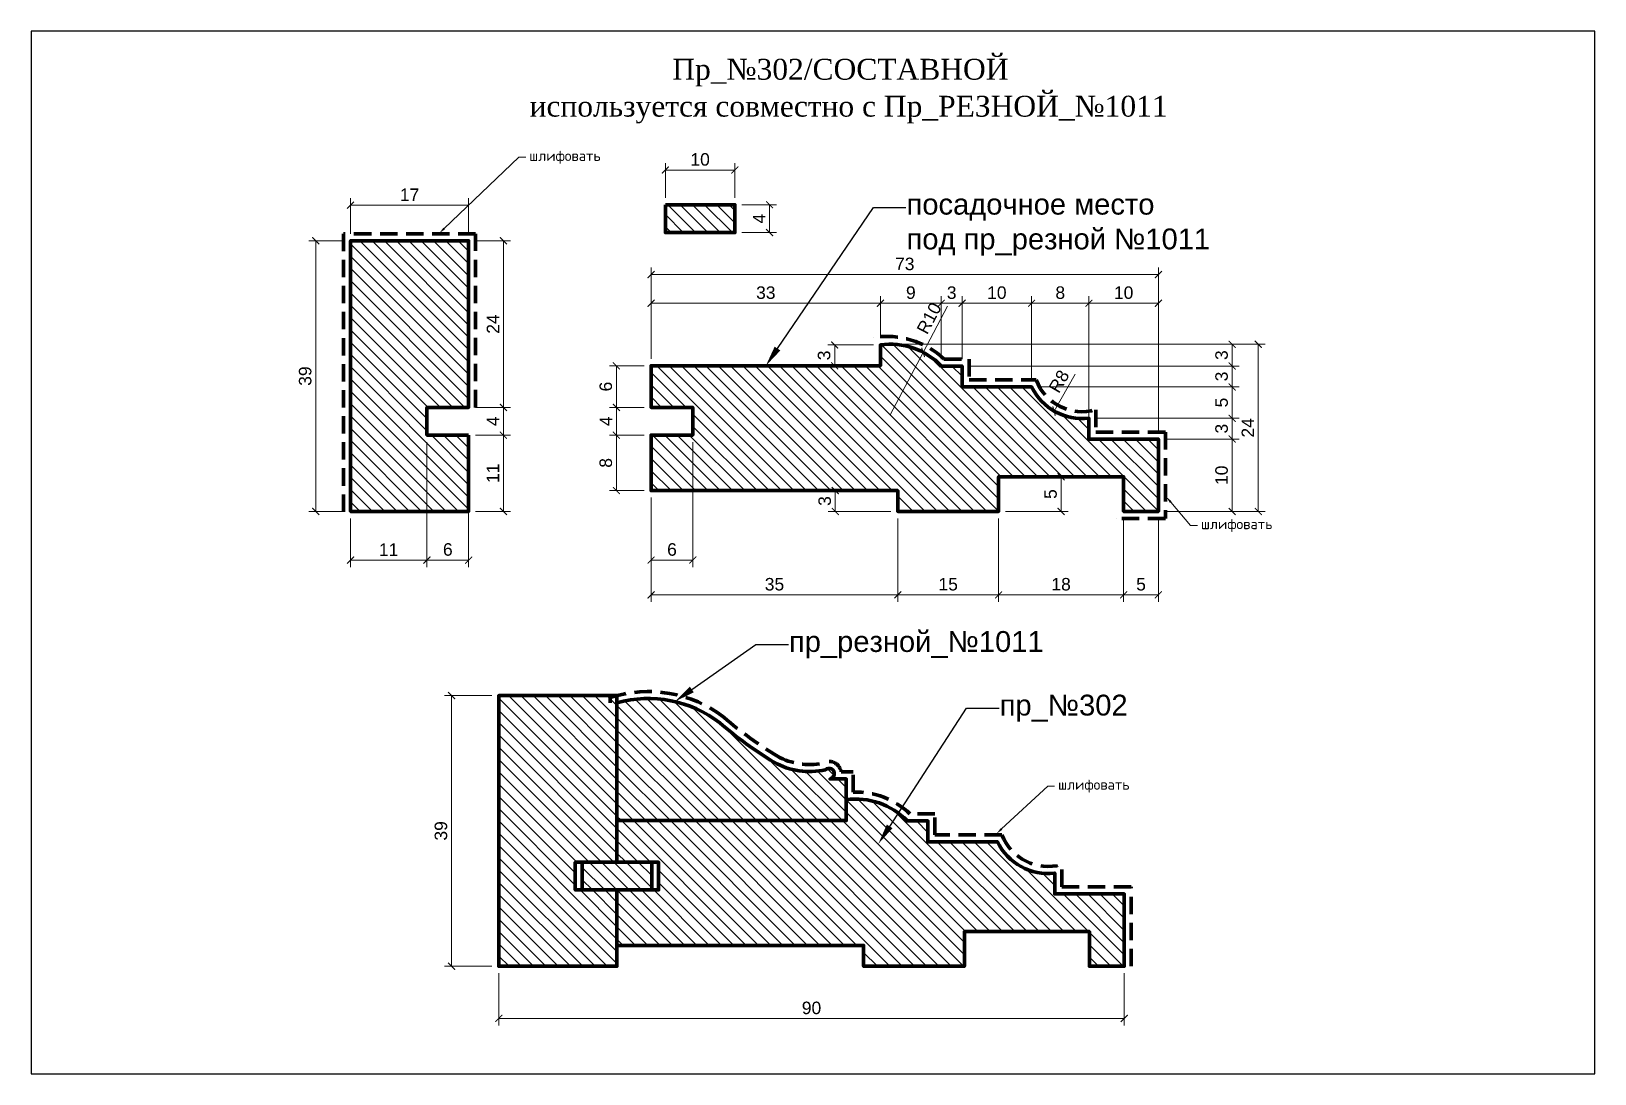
# Model space of a CAD drawing. Header units: millimetres. Extents: x 328 to 553, y -1911 to -1761.
import ezdxf
from ezdxf import colors
from ezdxf.entities.mleader import LeaderData, LeaderLine
from ezdxf.math import Vec2, Vec3

# ---------------------------------------------------------------- set-up
doc = ezdxf.new("R2010")
doc.units = ezdxf.units.MM
doc.linetypes.add('HIDDEN', pattern=[0.375, 0.25, -0.125])
doc.layers.add('Outside panel', color=7, linetype='Continuous', lineweight=18, true_color=0x7f5e57)
for name, color, linetype, lineweight in [('линия 15', 7, 'Continuous', 15), ('линия 50', 1, 'Continuous', 100), ('служебный слой РАЗМЕРЫ', 7, 'Continuous', 9)]:
    doc.layers.add(name, color=color, linetype=linetype, lineweight=lineweight)
doc.layers.add('размеры в модели', color=7, linetype='Continuous')
doc.styles.add('ELECT', font='times.ttf')
doc.styles.get("Standard").update_dxf_attribs({"font": 'arial.ttf'})
doc.styles.add('ЕСКД профили текст', font='isocpeur.ttf')
doc.dimstyles.new('M_1', dxfattribs={"dimtxt": 1.8, "dimasz": 1, "dimexe": 1, "dimexo": 1, "dimgap": 0.6, "dimtad": 1, "dimdec": 0, "dimdsep": 46, "dimtxsty": 'Standard', "dimblk": 'ARCHTICK', "dimcen": -5, "dimclrd": 7, "dimclre": 7, "dimclrt": 7, "dimadec": 0, "dimazin": 0, "dimtfac": 1, "dimtdec": 0, "dimtmove": 0, "dimatfit": 3, "dimfxl": 1, "dimtolj": 1, "dimtzin": 0, "dimlwd": 5, "dimlwe": 5, "dimarcsym": 0})
pattern_1 = [(135, (-310931.3890992785, 89374.59559356763), (-0.8838834764831844, -0.8838834764831844), [])]
pattern_2 = [(135, (-310931.1816020109, 89356.54793288336), (-0.8838834764831844, -0.8838834764831844), [])]

msp = doc.modelspace()

# ---------------------------------------------------------------- texts
at = {"color": 7, "ltscale": 1000, "style": 'ELECT'}
for s, p in [('Пр_№302/СОСТАВНОЙ', (420.6471962900396, -1767.666497833168)), ('используется совместно с Пр_РЕЗНОЙ_№1011 ', (400.1146928361995, -1772.983801387149))]:
    msp.add_text(s, height=3, dxfattribs=at).set_placement(p)

# ---------------------------------------------------------------- blocks, each defined once
blk = doc.blocks.new('_ArchTick')
at = {"color": 0, "linetype": 'ByBlock', "const_width": 0.15}
blk.add_lwpolyline([(-0.5, -0.5), (0.5, 0.5)], dxfattribs=at)
blk = doc.blocks.new('*D38')
at = {"layer": 'Defpoints', "color": 0, "ltscale": 1000, "transparency": 16777216}
for p in [(385.3377201519033, -1818.817208648165), (374.3377201520198, -1829.795369650587), (374.3377201520198, -1836.795370372653)]:
    blk.add_point(p, dxfattribs=at)
at = {"layer": 'линия 15', "color": 7, "lineweight": 5, "ltscale": 1000, "transparency": 16777216}
for p, q in [((385.3377201519033, -1819.817208648165), (385.3377201519033, -1837.795370372653)), ((374.3377201520198, -1830.795369650587), (374.3377201520198, -1837.795370372653)), ((385.3377201519033, -1836.795370372653), (374.3377201520198, -1836.795370372653))]:
    blk.add_line(p, q, dxfattribs=at)
at = {"layer": 'линия 15', "color": 7, "lineweight": 5, "ltscale": 1000, "transparency": 16777216, "rotation": 180}
blk.add_blockref('_ArchTick', (374.3377201520198, -1836.795370372653), dxfattribs=at)
at = {"layer": 'линия 15', "color": 7, "lineweight": 5, "ltscale": 1000, "transparency": 16777216}
blk.add_blockref('_ArchTick', (385.3377201519033, -1836.795370372653), dxfattribs=at)
at = {"layer": 'линия 15', "color": 7, "ltscale": 1000, "transparency": 16777216, "insert": (379.813480889221, -1835.291686880156), "char_height": 1.8, "attachment_point": 5}
blk.add_mtext('\\A1;11', dxfattribs=at)
blk = doc.blocks.new('*D37')
at = {"layer": 'Defpoints', "color": 0, "ltscale": 1000, "transparency": 16777216}
for p in [(456.7412079603238, -1806.905696478425), (452.0201225863713, -1815.874959480629)]:
    blk.add_point(p, dxfattribs=at)
at = {"layer": 'линия 15', "color": 7, "lineweight": 5, "ltscale": 1000, "transparency": 16777216}
for p in [(460.2321988007363, -1800.273404853559), (452.0201225863713, -1815.874959480629)]:
    blk.add_line(p, (456.7412079603238, -1806.905696478425), dxfattribs=at)
at = {"layer": 'линия 15', "color": 7, "lineweight": 5, "ltscale": 1000, "transparency": 16777216, "rotation": 242.2393552806886}
blk.add_blockref('_ArchTick', (456.7412079603238, -1806.905696478425), dxfattribs=at)
at = {"layer": 'линия 15', "color": 7, "ltscale": 1000, "transparency": 16777216, "insert": (457.6082897463087, -1801.99711673824), "char_height": 1.8, "attachment_point": 5, "rotation": 62.23935528068862}
blk.add_mtext('\\A1;R10', dxfattribs=at)
blk = doc.blocks.new('*D36')
at = {"layer": 'Defpoints', "color": 0, "ltscale": 1000, "transparency": 16777216}
for p in [(479.6481684811589, -1808.324735576694), (475.5855701364054, -1815.350002550302)]:
    blk.add_point(p, dxfattribs=at)
at = {"layer": 'линия 15', "color": 7, "lineweight": 5, "ltscale": 1000, "transparency": 16777216}
blk.add_line((478.6424083461052, -1810.063950940992), (475.5855701364054, -1815.350002550302), dxfattribs=at)
at = {"layer": 'линия 15', "color": 7, "lineweight": 5, "ltscale": 1000, "transparency": 16777216, "rotation": 239.9598990754333}
blk.add_blockref('_ArchTick', (475.5855701364054, -1815.350002550302), dxfattribs=at)
at = {"layer": 'линия 15', "color": 7, "ltscale": 1000, "transparency": 16777216, "insert": (476.2996073836007, -1811.080865274386), "char_height": 1.8, "attachment_point": 5, "rotation": 59.9598990754333}
blk.add_mtext('\\A1;R8', dxfattribs=at)
blk = doc.blocks.new('*D35')
at = {"layer": 'Defpoints', "color": 0, "ltscale": 1000, "transparency": 16777216}
for p in [(388.8767438608052, -1856.282283552952), (395.6815290862871, -1856.282283552952), (395.6815266590277, -1895.238609227207)]:
    blk.add_point(p, dxfattribs=at)
at = {"layer": 'размеры в модели', "color": 7, "lineweight": 5, "ltscale": 1000, "transparency": 16777216}
for p, q in [((394.6815290862871, -1856.282283552952), (387.8767438608052, -1856.282283552952)), ((388.8767438608052, -1895.238609227207), (388.8767438608052, -1856.282283552952)), ((394.6815266590277, -1895.238609227207), (387.8767438608052, -1895.238609227207))]:
    blk.add_line(p, q, dxfattribs=at)
for p, rotation in [((388.8767438608052, -1856.282283552952), 90), ((388.8767438608052, -1895.238609227207), 270)]:
    blk.add_blockref('_ArchTick', p, dxfattribs=dict(at, rotation=rotation))
at = {"layer": 'размеры в модели', "color": 7, "ltscale": 1000, "transparency": 16777216, "insert": (387.3570985674894, -1875.760446390079), "char_height": 1.8, "attachment_point": 5, "rotation": 90}
blk.add_mtext('\\A1;39', dxfattribs=at)
blk = doc.blocks.new('*D33')
at = {"layer": 'Defpoints', "color": 0, "ltscale": 1000, "transparency": 16777216}
for p in [(419.6490403726639, -1780.66697116186), (419.6490403726639, -1785.66697116186), (429.6490403726639, -1785.66697116186)]:
    blk.add_point(p, dxfattribs=at)
at = {"layer": 'размеры в модели', "color": 7, "lineweight": 5, "ltscale": 1000, "transparency": 16777216}
for p, q in [((419.6490403726639, -1784.66697116186), (419.6490403726639, -1779.66697116186)), ((429.6490403726639, -1784.66697116186), (429.6490403726639, -1779.66697116186)), ((429.6490403726639, -1780.66697116186), (419.6490403726639, -1780.66697116186))]:
    blk.add_line(p, q, dxfattribs=at)
at = {"layer": 'размеры в модели', "color": 7, "lineweight": 5, "ltscale": 1000, "transparency": 16777216, "rotation": 180}
blk.add_blockref('_ArchTick', (419.6490403726639, -1780.66697116186), dxfattribs=at)
at = {"layer": 'размеры в модели', "color": 7, "lineweight": 5, "ltscale": 1000, "transparency": 16777216}
blk.add_blockref('_ArchTick', (429.6490403726639, -1780.66697116186), dxfattribs=at)
at = {"layer": 'размеры в модели', "color": 7, "ltscale": 1000, "transparency": 16777216, "insert": (424.6490403726639, -1779.147939783961), "char_height": 1.8, "attachment_point": 5}
blk.add_mtext('\\A1;10', dxfattribs=at)
blk = doc.blocks.new('*D30')
at = {"layer": 'Defpoints', "color": 0, "ltscale": 1000, "transparency": 16777216}
for p in [(385.3377201519033, -1818.817208648165), (391.3377201518451, -1818.817208648252), (385.3377201519033, -1836.795370372653)]:
    blk.add_point(p, dxfattribs=at)
at = {"layer": 'размеры в модели', "color": 7, "lineweight": 5, "ltscale": 1000, "transparency": 16777216}
for p, q in [((385.3377201519033, -1819.817208648165), (385.3377201519033, -1837.795370372653)), ((391.3377201518451, -1819.817208648252), (391.3377201518451, -1837.795370372653)), ((391.3377201518451, -1836.795370372653), (385.3377201519033, -1836.795370372653))]:
    blk.add_line(p, q, dxfattribs=at)
at = {"layer": 'размеры в модели', "color": 7, "lineweight": 5, "ltscale": 1000, "transparency": 16777216, "rotation": 180}
blk.add_blockref('_ArchTick', (385.3377201519033, -1836.795370372653), dxfattribs=at)
at = {"layer": 'размеры в модели', "color": 7, "lineweight": 5, "ltscale": 1000, "transparency": 16777216}
blk.add_blockref('_ArchTick', (391.3377201518451, -1836.795370372653), dxfattribs=at)
at = {"layer": 'размеры в модели', "color": 7, "ltscale": 1000, "transparency": 16777216, "insert": (388.3377201518742, -1835.276338994754), "char_height": 1.8, "attachment_point": 5}
blk.add_mtext('\\A1;6', dxfattribs=at)
blk = doc.blocks.new('*D29')
at = {"layer": 'Defpoints', "color": 0, "ltscale": 1000, "transparency": 16777216}
for p in [(369.3377250074701, -1790.839044705704), (374.3377225793375, -1790.839044705704), (374.3377201520199, -1829.795369650587)]:
    blk.add_point(p, dxfattribs=at)
at = {"layer": 'размеры в модели', "color": 7, "lineweight": 5, "ltscale": 1000, "transparency": 16777216}
for p, q in [((373.3377225793375, -1790.839044705704), (368.3377250074701, -1790.839044705704)), ((369.3377250074701, -1829.795369650587), (369.3377250074701, -1790.839044705704)), ((373.3377201520199, -1829.795369650587), (368.3377250074701, -1829.795369650587))]:
    blk.add_line(p, q, dxfattribs=at)
for p, rotation in [((369.3377250074701, -1790.839044705704), 90), ((369.3377250074701, -1829.795369650587), 270)]:
    blk.add_blockref('_ArchTick', p, dxfattribs=dict(at, rotation=rotation))
at = {"layer": 'размеры в модели', "color": 7, "ltscale": 1000, "transparency": 16777216, "insert": (367.8180797141544, -1810.317207178145), "char_height": 1.8, "attachment_point": 5, "rotation": 90}
blk.add_mtext('\\A1;39', dxfattribs=at)
blk = doc.blocks.new('*D28')
at = {"layer": 'Defpoints', "color": 0, "ltscale": 1000, "transparency": 16777216}
for p in [(391.3377201521364, -1818.817208648253), (391.33772015202, -1829.795369650587), (396.3377201529513, -1829.795369650587)]:
    blk.add_point(p, dxfattribs=at)
at = {"layer": 'размеры в модели', "color": 7, "lineweight": 5, "ltscale": 1000, "transparency": 16777216}
for p, q in [((392.3377201521364, -1818.817208648253), (397.3377201529513, -1818.817208648253)), ((396.3377201529513, -1818.817208648253), (396.3377201529513, -1829.795369650587)), ((392.33772015202, -1829.795369650587), (397.3377201529513, -1829.795369650587))]:
    blk.add_line(p, q, dxfattribs=at)
for p, rotation in [((396.3377201529513, -1818.817208648253), 90), ((396.3377201529513, -1829.795369650587), 270)]:
    blk.add_blockref('_ArchTick', p, dxfattribs=dict(at, rotation=rotation))
at = {"layer": 'размеры в модели', "color": 7, "ltscale": 1000, "transparency": 16777216, "insert": (394.8340366604541, -1824.30628914942), "char_height": 1.8, "attachment_point": 5, "rotation": 90}
blk.add_mtext('\\A1;11', dxfattribs=at)
blk = doc.blocks.new('*D24')
at = {"layer": 'Defpoints', "color": 0, "ltscale": 1000, "transparency": 16777216}
for p in [(417.6000026822151, -1818.817207921326), (412.60000268303, -1826.795371136949), (417.6000026821569, -1826.795371136949)]:
    blk.add_point(p, dxfattribs=at)
at = {"layer": 'размеры в модели', "color": 7, "lineweight": 5, "ltscale": 1000, "transparency": 16777216}
for p, q in [((416.6000026822151, -1818.817207921326), (411.60000268303, -1818.817207921326)), ((412.60000268303, -1818.817207921326), (412.60000268303, -1826.795371136949)), ((416.6000026821569, -1826.795371136949), (411.60000268303, -1826.795371136949))]:
    blk.add_line(p, q, dxfattribs=at)
for p, rotation in [((412.60000268303, -1818.817207921326), 90), ((412.60000268303, -1826.795371136949), 270)]:
    blk.add_blockref('_ArchTick', p, dxfattribs=dict(at, rotation=rotation))
at = {"layer": 'размеры в модели', "color": 7, "ltscale": 1000, "transparency": 16777216, "insert": (411.0809713051303, -1822.806289529137), "char_height": 1.8, "attachment_point": 5, "rotation": 90}
blk.add_mtext('\\A1;8', dxfattribs=at)
blk = doc.blocks.new('*D22')
at = {"layer": 'Defpoints', "color": 0, "ltscale": 1000, "transparency": 16777216}
for p in [(412.6000026832046, -1808.839044705704), (417.6000026823897, -1808.839044705704), (417.6000026823315, -1814.817207921326)]:
    blk.add_point(p, dxfattribs=at)
at = {"layer": 'размеры в модели', "color": 7, "lineweight": 5, "ltscale": 1000, "transparency": 16777216}
for p, q in [((416.6000026823897, -1808.839044705704), (411.6000026832046, -1808.839044705704)), ((412.6000026832046, -1814.817207921326), (412.6000026832046, -1808.839044705704)), ((416.6000026823315, -1814.817207921326), (411.6000026832046, -1814.817207921326))]:
    blk.add_line(p, q, dxfattribs=at)
for p, rotation in [((412.6000026832046, -1808.839044705704), 90), ((412.6000026832046, -1814.817207921326), 270)]:
    blk.add_blockref('_ArchTick', p, dxfattribs=dict(at, rotation=rotation))
at = {"layer": 'размеры в модели', "color": 7, "ltscale": 1000, "transparency": 16777216, "insert": (411.0809713053049, -1811.828126313515), "char_height": 1.8, "attachment_point": 5, "rotation": 90}
blk.add_mtext('\\A1;6', dxfattribs=at)
blk = doc.blocks.new('*D21')
at = {"layer": 'Defpoints', "color": 0, "ltscale": 1000, "transparency": 16777216}
for p in [(453.1000027652192, -1826.795369652654), (444.1000012374427, -1829.795371138506), (453.100002681633, -1829.795371138506)]:
    blk.add_point(p, dxfattribs=at)
at = {"layer": 'размеры в модели', "color": 7, "lineweight": 5, "ltscale": 1000, "transparency": 16777216}
for p, q in [((452.1000027652192, -1826.795369652654), (443.1000012374427, -1826.795369652654)), ((444.1000012374427, -1826.795369652654), (444.1000012374427, -1829.795371138506)), ((452.100002681633, -1829.795371138506), (443.1000012374427, -1829.795371138506))]:
    blk.add_line(p, q, dxfattribs=at)
for p, rotation in [((444.1000012374427, -1826.795369652654), 90), ((444.1000012374427, -1829.795371138506), 270)]:
    blk.add_blockref('_ArchTick', p, dxfattribs=dict(at, rotation=rotation))
at = {"layer": 'размеры в модели', "color": 7, "ltscale": 1000, "transparency": 16777216, "insert": (442.5803559441269, -1828.29537039558), "char_height": 1.8, "attachment_point": 5, "rotation": 90}
blk.add_mtext('\\A1;3', dxfattribs=at)
blk = doc.blocks.new('*D20')
at = {"layer": 'Defpoints', "color": 0, "ltscale": 1000, "transparency": 16777216}
for p in [(423.6000026823895, -1818.817207921325), (417.6000026821566, -1826.795371136948), (423.6000026823895, -1836.795370372653)]:
    blk.add_point(p, dxfattribs=at)
at = {"layer": 'размеры в модели', "color": 7, "lineweight": 5, "ltscale": 1000, "transparency": 16777216}
for p, q in [((423.6000026823895, -1819.817207921325), (423.6000026823895, -1837.795370372653)), ((417.6000026821566, -1827.795371136948), (417.6000026821566, -1837.795370372653)), ((417.6000026821566, -1836.795370372653), (423.6000026823895, -1836.795370372653))]:
    blk.add_line(p, q, dxfattribs=at)
at = {"layer": 'размеры в модели', "color": 7, "lineweight": 5, "ltscale": 1000, "transparency": 16777216, "rotation": 180}
blk.add_blockref('_ArchTick', (417.6000026821566, -1836.795370372653), dxfattribs=at)
at = {"layer": 'размеры в модели', "color": 7, "lineweight": 5, "ltscale": 1000, "transparency": 16777216}
blk.add_blockref('_ArchTick', (423.6000026823895, -1836.795370372653), dxfattribs=at)
at = {"layer": 'размеры в модели', "color": 7, "ltscale": 1000, "transparency": 16777216, "insert": (420.600002682273, -1835.276338994754), "char_height": 1.8, "attachment_point": 5}
blk.add_mtext('\\A1;6', dxfattribs=at)
blk = doc.blocks.new('*D19')
at = {"layer": 'Defpoints', "color": 0, "ltscale": 1000, "transparency": 16777216}
for p in [(450.6000026823897, -1805.839044705704), (444.0172895298749, -1808.839044705704), (450.6000026823897, -1808.839044705704)]:
    blk.add_point(p, dxfattribs=at)
at = {"layer": 'размеры в модели', "color": 7, "lineweight": 5, "ltscale": 1000, "transparency": 16777216}
for p, q in [((449.6000026823897, -1805.839044705704), (443.0172895298749, -1805.839044705704)), ((444.0172895298749, -1805.839044705704), (444.0172895298749, -1808.839044705704)), ((449.6000026823897, -1808.839044705704), (443.0172895298749, -1808.839044705704))]:
    blk.add_line(p, q, dxfattribs=at)
for p, rotation in [((444.0172895298749, -1805.839044705704), 90), ((444.0172895298749, -1808.839044705704), 270)]:
    blk.add_blockref('_ArchTick', p, dxfattribs=dict(at, rotation=rotation))
at = {"layer": 'размеры в модели', "color": 7, "ltscale": 1000, "transparency": 16777216, "insert": (442.4976442365592, -1807.339044705703), "char_height": 1.8, "attachment_point": 5, "rotation": 90}
blk.add_mtext('\\A1;3', dxfattribs=at)
blk = doc.blocks.new('*D18')
at = {"layer": 'Defpoints', "color": 0, "ltscale": 1000, "transparency": 16777216}
for p in [(450.6000026823895, -1799.839044705703), (450.6000026823895, -1805.839044705703), (459.3505019095901, -1808.874826275758)]:
    blk.add_point(p, dxfattribs=at)
at = {"layer": 'размеры в модели', "color": 7, "lineweight": 5, "ltscale": 1000, "transparency": 16777216}
for p, q in [((450.6000026823895, -1804.839044705703), (450.6000026823895, -1798.839044705703)), ((459.3505019095901, -1799.839044705703), (450.6000026823895, -1799.839044705703)), ((459.3505019095901, -1807.874826275758), (459.3505019095901, -1798.839044705703))]:
    blk.add_line(p, q, dxfattribs=at)
at = {"layer": 'размеры в модели', "color": 7, "lineweight": 5, "ltscale": 1000, "transparency": 16777216, "rotation": 180}
blk.add_blockref('_ArchTick', (450.6000026823895, -1799.839044705703), dxfattribs=at)
at = {"layer": 'размеры в модели', "color": 7, "lineweight": 5, "ltscale": 1000, "transparency": 16777216}
blk.add_blockref('_ArchTick', (459.3505019095901, -1799.839044705703), dxfattribs=at)
at = {"layer": 'размеры в модели', "color": 7, "ltscale": 1000, "transparency": 16777216, "insert": (454.9752522959898, -1798.320013327804), "char_height": 1.8, "attachment_point": 5}
blk.add_mtext('\\A1;9', dxfattribs=at)
blk = doc.blocks.new('*D17')
at = {"layer": 'Defpoints', "color": 0, "ltscale": 1000, "transparency": 16777216}
for p in [(467.6000026816912, -1824.795369651621), (467.6000026816912, -1829.795371138506), (476.6000041275113, -1829.795371138506)]:
    blk.add_point(p, dxfattribs=at)
at = {"layer": 'размеры в модели', "color": 7, "lineweight": 5, "ltscale": 1000, "transparency": 16777216}
for p, q in [((468.6000026816912, -1824.795369651621), (477.6000041275113, -1824.795369651621)), ((476.6000041275113, -1824.795369651621), (476.6000041275113, -1829.795371138506)), ((468.6000026816912, -1829.795371138506), (477.6000041275113, -1829.795371138506))]:
    blk.add_line(p, q, dxfattribs=at)
for p, rotation in [((476.6000041275113, -1824.795369651621), 90), ((476.6000041275113, -1829.795371138506), 270)]:
    blk.add_blockref('_ArchTick', p, dxfattribs=dict(at, rotation=rotation))
at = {"layer": 'размеры в модели', "color": 7, "ltscale": 1000, "transparency": 16777216, "insert": (475.0846562421082, -1827.295370395063), "char_height": 1.8, "attachment_point": 5, "rotation": 90}
blk.add_mtext('\\A1;5', dxfattribs=at)
blk = doc.blocks.new('*D16')
at = {"layer": 'Defpoints', "color": 0, "ltscale": 1000, "transparency": 16777216}
for p in [(490.6000026818658, -1819.3840825901), (490.600005108485, -1829.795370380089), (501.2180517956442, -1829.795370380089)]:
    blk.add_point(p, dxfattribs=at)
at = {"layer": 'размеры в модели', "color": 7, "lineweight": 5, "ltscale": 1000, "transparency": 16777216}
for p, q in [((491.6000026818658, -1819.3840825901), (502.2180517956442, -1819.3840825901)), ((501.2180517956442, -1819.3840825901), (501.2180517956442, -1829.795370380089)), ((491.600005108485, -1829.795370380089), (502.2180517956442, -1829.795370380089))]:
    blk.add_line(p, q, dxfattribs=at)
for p, rotation in [((501.2180517956442, -1819.3840825901), 90), ((501.2180517956442, -1829.795370380089), 270)]:
    blk.add_blockref('_ArchTick', p, dxfattribs=dict(at, rotation=rotation))
at = {"layer": 'размеры в модели', "color": 7, "ltscale": 1000, "transparency": 16777216, "insert": (499.6990204177445, -1824.589726485094), "char_height": 1.8, "attachment_point": 5, "rotation": 90}
blk.add_mtext('\\A1;10', dxfattribs=at)
blk = doc.blocks.new('*D15')
at = {"layer": 'Defpoints', "color": 0, "ltscale": 1000, "transparency": 16777216}
for p in [(490.6000051084848, -1795.706216222272), (417.6000026821566, -1808.839044705703), (490.6000051084848, -1819.384082590099)]:
    blk.add_point(p, dxfattribs=at)
at = {"layer": 'размеры в модели', "color": 7, "lineweight": 5, "ltscale": 1000, "transparency": 16777216}
for p, q in [((417.6000026821566, -1807.839044705703), (417.6000026821566, -1794.706216222272)), ((490.6000051084848, -1818.384082590099), (490.6000051084848, -1794.706216222272)), ((417.6000026821566, -1795.706216222272), (490.6000051084848, -1795.706216222272))]:
    blk.add_line(p, q, dxfattribs=at)
at = {"layer": 'размеры в модели', "color": 7, "lineweight": 5, "ltscale": 1000, "transparency": 16777216, "rotation": 180}
blk.add_blockref('_ArchTick', (417.6000026821566, -1795.706216222272), dxfattribs=at)
at = {"layer": 'размеры в модели', "color": 7, "lineweight": 5, "ltscale": 1000, "transparency": 16777216}
blk.add_blockref('_ArchTick', (490.6000051084848, -1795.706216222272), dxfattribs=at)
at = {"layer": 'размеры в модели', "color": 7, "ltscale": 1000, "transparency": 16777216, "insert": (454.1000038953207, -1794.186570928957), "char_height": 1.8, "attachment_point": 5}
blk.add_mtext('\\A1;73', dxfattribs=at)
blk = doc.blocks.new('*D14')
at = {"layer": 'Defpoints', "color": 0, "ltscale": 1000, "transparency": 16777216}
for p in [(485.600005108543, -1829.795371209824), (490.6000051084848, -1829.795370373366), (490.6000051084848, -1841.795370372653)]:
    blk.add_point(p, dxfattribs=at)
at = {"layer": 'размеры в модели', "color": 7, "lineweight": 5, "ltscale": 1000, "transparency": 16777216}
for p, q in [((485.600005108543, -1830.795371209824), (485.600005108543, -1842.795370372653)), ((490.6000051084848, -1830.795370373366), (490.6000051084848, -1842.795370372653)), ((485.600005108543, -1841.795370372653), (490.6000051084848, -1841.795370372653))]:
    blk.add_line(p, q, dxfattribs=at)
at = {"layer": 'размеры в модели', "color": 7, "lineweight": 5, "ltscale": 1000, "transparency": 16777216, "rotation": 180}
blk.add_blockref('_ArchTick', (485.600005108543, -1841.795370372653), dxfattribs=at)
at = {"layer": 'размеры в модели', "color": 7, "lineweight": 5, "ltscale": 1000, "transparency": 16777216}
blk.add_blockref('_ArchTick', (490.6000051084848, -1841.795370372653), dxfattribs=at)
at = {"layer": 'размеры в модели', "color": 7, "ltscale": 1000, "transparency": 16777216, "insert": (488.1000051085139, -1840.28002248725), "char_height": 1.8, "attachment_point": 5}
blk.add_mtext('\\A1;5', dxfattribs=at)
blk = doc.blocks.new('*D13')
at = {"layer": 'Defpoints', "color": 0, "ltscale": 1000, "transparency": 16777216}
for p in [(467.6000031448493, -1829.795371138505), (485.600005108543, -1829.795371209824), (485.600005108543, -1841.795370372653)]:
    blk.add_point(p, dxfattribs=at)
at = {"layer": 'размеры в модели', "color": 7, "lineweight": 5, "ltscale": 1000, "transparency": 16777216}
for p, q in [((467.6000031448493, -1830.795371138505), (467.6000031448493, -1842.795370372653)), ((485.600005108543, -1830.795371209824), (485.600005108543, -1842.795370372653)), ((467.6000031448493, -1841.795370372653), (485.600005108543, -1841.795370372653))]:
    blk.add_line(p, q, dxfattribs=at)
at = {"layer": 'размеры в модели', "color": 7, "lineweight": 5, "ltscale": 1000, "transparency": 16777216, "rotation": 180}
blk.add_blockref('_ArchTick', (467.6000031448493, -1841.795370372653), dxfattribs=at)
at = {"layer": 'размеры в модели', "color": 7, "lineweight": 5, "ltscale": 1000, "transparency": 16777216}
blk.add_blockref('_ArchTick', (485.600005108543, -1841.795370372653), dxfattribs=at)
at = {"layer": 'размеры в модели', "color": 7, "ltscale": 1000, "transparency": 16777216, "insert": (476.6000041266961, -1840.276338994754), "char_height": 1.8, "attachment_point": 5}
blk.add_mtext('\\A1;18', dxfattribs=at)
blk = doc.blocks.new('*D12')
at = {"layer": 'Defpoints', "color": 0, "ltscale": 1000, "transparency": 16777216}
for p in [(453.1000026816328, -1829.795369650587), (467.6000031448493, -1829.795371138505), (467.6000031448493, -1841.795370372653)]:
    blk.add_point(p, dxfattribs=at)
at = {"layer": 'размеры в модели', "color": 7, "lineweight": 5, "ltscale": 1000, "transparency": 16777216}
for p, q in [((453.1000026816328, -1830.795369650587), (453.1000026816328, -1842.795370372653)), ((467.6000031448493, -1830.795371138505), (467.6000031448493, -1842.795370372653)), ((453.1000026816328, -1841.795370372653), (467.6000031448493, -1841.795370372653))]:
    blk.add_line(p, q, dxfattribs=at)
at = {"layer": 'размеры в модели', "color": 7, "lineweight": 5, "ltscale": 1000, "transparency": 16777216, "rotation": 180}
blk.add_blockref('_ArchTick', (453.1000026816328, -1841.795370372653), dxfattribs=at)
at = {"layer": 'размеры в модели', "color": 7, "lineweight": 5, "ltscale": 1000, "transparency": 16777216}
blk.add_blockref('_ArchTick', (467.6000031448493, -1841.795370372653), dxfattribs=at)
at = {"layer": 'размеры в модели', "color": 7, "ltscale": 1000, "transparency": 16777216, "insert": (460.350002913241, -1840.276338994754), "char_height": 1.8, "attachment_point": 5}
blk.add_mtext('\\A1;15', dxfattribs=at)
blk = doc.blocks.new('*D11')
at = {"layer": 'Defpoints', "color": 0, "ltscale": 1000, "transparency": 16777216}
for p in [(472.3505019095903, -1811.874826275759), (480.6000125202411, -1816.384082590289), (501.2180493686758, -1816.384082590289)]:
    blk.add_point(p, dxfattribs=at)
at = {"layer": 'размеры в модели', "color": 7, "lineweight": 5, "ltscale": 1000, "transparency": 16777216}
for p, q in [((473.3505019095903, -1811.874826275759), (502.2180493686758, -1811.874826275759)), ((501.2180493686758, -1811.874826275759), (501.2180493686758, -1816.384082590289)), ((481.6000125202411, -1816.384082590289), (502.2180493686758, -1816.384082590289))]:
    blk.add_line(p, q, dxfattribs=at)
for p, rotation in [((501.2180493686758, -1811.874826275759), 90), ((501.2180493686758, -1816.384082590289), 270)]:
    blk.add_blockref('_ArchTick', p, dxfattribs=dict(at, rotation=rotation))
at = {"layer": 'размеры в модели', "color": 7, "ltscale": 1000, "transparency": 16777216, "insert": (499.7027014832727, -1814.129454433024), "char_height": 1.8, "attachment_point": 5, "rotation": 90}
blk.add_mtext('\\A1;5', dxfattribs=at)
blk = doc.blocks.new('*D10')
at = {"layer": 'Defpoints', "color": 0, "ltscale": 1000, "transparency": 16777216}
for p in [(417.6000026821566, -1826.795371136948), (453.1000026816328, -1829.795369650587), (417.6000026821566, -1841.795370372653)]:
    blk.add_point(p, dxfattribs=at)
at = {"layer": 'размеры в модели', "color": 7, "lineweight": 5, "ltscale": 1000, "transparency": 16777216}
for p, q in [((417.6000026821566, -1827.795371136948), (417.6000026821566, -1842.795370372653)), ((453.1000026816328, -1830.795369650587), (453.1000026816328, -1842.795370372653)), ((453.1000026816328, -1841.795370372653), (417.6000026821566, -1841.795370372653))]:
    blk.add_line(p, q, dxfattribs=at)
at = {"layer": 'размеры в модели', "color": 7, "lineweight": 5, "ltscale": 1000, "transparency": 16777216, "rotation": 180}
blk.add_blockref('_ArchTick', (417.6000026821566, -1841.795370372653), dxfattribs=at)
at = {"layer": 'размеры в модели', "color": 7, "lineweight": 5, "ltscale": 1000, "transparency": 16777216}
blk.add_blockref('_ArchTick', (453.1000026816328, -1841.795370372653), dxfattribs=at)
at = {"layer": 'размеры в модели', "color": 7, "ltscale": 1000, "transparency": 16777216, "insert": (435.3500026818947, -1840.275725079337), "char_height": 1.8, "attachment_point": 5}
blk.add_mtext('\\A1;35', dxfattribs=at)
blk = doc.blocks.new('*D9')
at = {"layer": 'Defpoints', "color": 0, "ltscale": 1000, "transparency": 16777216}
for p in [(480.6000125202409, -1799.839044705703), (480.6000125202409, -1819.384082590288), (490.6000026818656, -1819.384082590099)]:
    blk.add_point(p, dxfattribs=at)
at = {"layer": 'размеры в модели', "color": 7, "lineweight": 5, "ltscale": 1000, "transparency": 16777216}
for p, q in [((480.6000125202409, -1818.384082590288), (480.6000125202409, -1798.839044705703)), ((490.6000026818656, -1799.839044705703), (480.6000125202409, -1799.839044705703)), ((490.6000026818656, -1818.384082590099), (490.6000026818656, -1798.839044705703))]:
    blk.add_line(p, q, dxfattribs=at)
at = {"layer": 'размеры в модели', "color": 7, "lineweight": 5, "ltscale": 1000, "transparency": 16777216, "rotation": 180}
blk.add_blockref('_ArchTick', (480.6000125202409, -1799.839044705703), dxfattribs=at)
at = {"layer": 'размеры в модели', "color": 7, "lineweight": 5, "ltscale": 1000, "transparency": 16777216}
blk.add_blockref('_ArchTick', (490.6000026818656, -1799.839044705703), dxfattribs=at)
at = {"layer": 'размеры в модели', "color": 7, "ltscale": 1000, "transparency": 16777216, "insert": (485.6000076010532, -1798.320013327804), "char_height": 1.8, "attachment_point": 5}
blk.add_mtext('\\A1;10', dxfattribs=at)
blk = doc.blocks.new('*D8')
at = {"layer": 'Defpoints', "color": 0, "ltscale": 1000, "transparency": 16777216}
for p in [(472.3505019095901, -1799.839044705703), (472.3505019095901, -1811.874826275758), (480.6000125202409, -1816.384082590288)]:
    blk.add_point(p, dxfattribs=at)
at = {"layer": 'размеры в модели', "color": 7, "lineweight": 5, "ltscale": 1000, "transparency": 16777216}
for p, q in [((472.3505019095901, -1810.874826275758), (472.3505019095901, -1798.839044705703)), ((480.6000125202409, -1799.839044705703), (472.3505019095901, -1799.839044705703)), ((480.6000125202409, -1815.384082590288), (480.6000125202409, -1798.839044705703))]:
    blk.add_line(p, q, dxfattribs=at)
at = {"layer": 'размеры в модели', "color": 7, "lineweight": 5, "ltscale": 1000, "transparency": 16777216, "rotation": 180}
blk.add_blockref('_ArchTick', (472.3505019095901, -1799.839044705703), dxfattribs=at)
at = {"layer": 'размеры в модели', "color": 7, "lineweight": 5, "ltscale": 1000, "transparency": 16777216}
blk.add_blockref('_ArchTick', (480.6000125202409, -1799.839044705703), dxfattribs=at)
at = {"layer": 'размеры в модели', "color": 7, "ltscale": 1000, "transparency": 16777216, "insert": (476.4752572149155, -1798.320013327804), "char_height": 1.8, "attachment_point": 5}
blk.add_mtext('\\A1;8', dxfattribs=at)
blk = doc.blocks.new('*D7')
at = {"layer": 'Defpoints', "color": 0, "ltscale": 1000, "transparency": 16777216}
for p in [(462.3505019095901, -1799.839044705703), (462.3505019095901, -1808.874826275758), (472.3505019095901, -1811.874826275758)]:
    blk.add_point(p, dxfattribs=at)
at = {"layer": 'размеры в модели', "color": 7, "lineweight": 5, "ltscale": 1000, "transparency": 16777216}
for p, q in [((462.3505019095901, -1807.874826275758), (462.3505019095901, -1798.839044705703)), ((472.3505019095901, -1799.839044705703), (462.3505019095901, -1799.839044705703)), ((472.3505019095901, -1810.874826275758), (472.3505019095901, -1798.839044705703))]:
    blk.add_line(p, q, dxfattribs=at)
at = {"layer": 'размеры в модели', "color": 7, "lineweight": 5, "ltscale": 1000, "transparency": 16777216, "rotation": 180}
blk.add_blockref('_ArchTick', (462.3505019095901, -1799.839044705703), dxfattribs=at)
at = {"layer": 'размеры в модели', "color": 7, "lineweight": 5, "ltscale": 1000, "transparency": 16777216}
blk.add_blockref('_ArchTick', (472.3505019095901, -1799.839044705703), dxfattribs=at)
at = {"layer": 'размеры в модели', "color": 7, "ltscale": 1000, "transparency": 16777216, "insert": (467.3505019095901, -1798.320013327804), "char_height": 1.8, "attachment_point": 5}
blk.add_mtext('\\A1;10', dxfattribs=at)
blk = doc.blocks.new('*D6')
at = {"layer": 'Defpoints', "color": 0, "ltscale": 1000, "transparency": 16777216}
for p in [(459.3505019095901, -1799.839044705703), (459.3505019095901, -1808.874826275758), (462.3505019095901, -1808.874826275758)]:
    blk.add_point(p, dxfattribs=at)
at = {"layer": 'размеры в модели', "color": 7, "lineweight": 5, "ltscale": 1000, "transparency": 16777216}
for p, q in [((459.3505019095901, -1807.874826275758), (459.3505019095901, -1798.839044705703)), ((462.3505019095901, -1799.839044705703), (459.3505019095901, -1799.839044705703)), ((462.3505019095901, -1807.874826275758), (462.3505019095901, -1798.839044705703))]:
    blk.add_line(p, q, dxfattribs=at)
at = {"layer": 'размеры в модели', "color": 7, "lineweight": 5, "ltscale": 1000, "transparency": 16777216, "rotation": 180}
blk.add_blockref('_ArchTick', (459.3505019095901, -1799.839044705703), dxfattribs=at)
at = {"layer": 'размеры в модели', "color": 7, "lineweight": 5, "ltscale": 1000, "transparency": 16777216}
blk.add_blockref('_ArchTick', (462.3505019095901, -1799.839044705703), dxfattribs=at)
at = {"layer": 'размеры в модели', "color": 7, "ltscale": 1000, "transparency": 16777216, "insert": (460.8505019095901, -1798.319399412388), "char_height": 1.8, "attachment_point": 5}
blk.add_mtext('\\A1;3', dxfattribs=at)
blk = doc.blocks.new('*D5')
at = {"layer": 'Defpoints', "color": 0, "ltscale": 1000, "transparency": 16777216}
for p in [(417.6000026823895, -1799.839044705703), (450.6000026823895, -1805.839044705703), (417.6000026823895, -1808.839044705703)]:
    blk.add_point(p, dxfattribs=at)
at = {"layer": 'размеры в модели', "color": 7, "lineweight": 5, "ltscale": 1000, "transparency": 16777216}
for p, q in [((417.6000026823895, -1807.839044705703), (417.6000026823895, -1798.839044705703)), ((450.6000026823895, -1799.839044705703), (417.6000026823895, -1799.839044705703)), ((450.6000026823895, -1804.839044705703), (450.6000026823895, -1798.839044705703))]:
    blk.add_line(p, q, dxfattribs=at)
at = {"layer": 'размеры в модели', "color": 7, "lineweight": 5, "ltscale": 1000, "transparency": 16777216, "rotation": 180}
blk.add_blockref('_ArchTick', (417.6000026823895, -1799.839044705703), dxfattribs=at)
at = {"layer": 'размеры в модели', "color": 7, "lineweight": 5, "ltscale": 1000, "transparency": 16777216}
blk.add_blockref('_ArchTick', (450.6000026823895, -1799.839044705703), dxfattribs=at)
at = {"layer": 'размеры в модели', "color": 7, "ltscale": 1000, "transparency": 16777216, "insert": (434.1000026823895, -1798.319399412388), "char_height": 1.8, "attachment_point": 5}
blk.add_mtext('\\A1;33', dxfattribs=at)
blk = doc.blocks.new('*D4')
at = {"layer": 'Defpoints', "color": 0, "ltscale": 1000, "transparency": 16777216}
for p in [(452.0201225861967, -1805.739066529787), (462.3505019095903, -1808.874826275759), (501.2180493686758, -1808.874826275759)]:
    blk.add_point(p, dxfattribs=at)
at = {"layer": 'размеры в модели', "color": 7, "lineweight": 5, "ltscale": 1000, "transparency": 16777216}
for p, q in [((453.0201225861967, -1805.739066529787), (502.2180493686758, -1805.739066529787)), ((501.2180493686758, -1805.739066529787), (501.2180493686758, -1808.874826275759)), ((463.3505019095903, -1808.874826275759), (502.2180493686758, -1808.874826275759))]:
    blk.add_line(p, q, dxfattribs=at)
for p, rotation in [((501.2180493686758, -1805.739066529787), 90), ((501.2180493686758, -1808.874826275759), 270)]:
    blk.add_blockref('_ArchTick', p, dxfattribs=dict(at, rotation=rotation))
at = {"layer": 'размеры в модели', "color": 7, "ltscale": 1000, "transparency": 16777216, "insert": (499.69840407536, -1807.306946402773), "char_height": 1.8, "attachment_point": 5, "rotation": 90}
blk.add_mtext('\\A1;3', dxfattribs=at)
blk = doc.blocks.new('*D3')
at = {"layer": 'Defpoints', "color": 0, "ltscale": 1000, "transparency": 16777216}
for p in [(462.3505019095903, -1808.874826275759), (472.3505019095903, -1811.874826275759), (501.2180493685594, -1811.874826275759)]:
    blk.add_point(p, dxfattribs=at)
at = {"layer": 'размеры в модели', "color": 7, "lineweight": 5, "ltscale": 1000, "transparency": 16777216}
for p, q in [((463.3505019095903, -1808.874826275759), (502.2180493685594, -1808.874826275759)), ((501.2180493685594, -1808.874826275759), (501.2180493685594, -1811.874826275759)), ((473.3505019095903, -1811.874826275759), (502.2180493685594, -1811.874826275759))]:
    blk.add_line(p, q, dxfattribs=at)
for p, rotation in [((501.2180493685594, -1808.874826275759), 90), ((501.2180493685594, -1811.874826275759), 270)]:
    blk.add_blockref('_ArchTick', p, dxfattribs=dict(at, rotation=rotation))
at = {"layer": 'размеры в модели', "color": 7, "ltscale": 1000, "transparency": 16777216, "insert": (499.6984040752436, -1810.374826275759), "char_height": 1.8, "attachment_point": 5, "rotation": 90}
blk.add_mtext('\\A1;3', dxfattribs=at)
blk = doc.blocks.new('*D2')
at = {"layer": 'Defpoints', "color": 0, "ltscale": 1000, "transparency": 16777216}
for p in [(480.6000125202411, -1816.384082590289), (490.6000026818658, -1819.3840825901), (501.2180493685594, -1819.3840825901)]:
    blk.add_point(p, dxfattribs=at)
at = {"layer": 'размеры в модели', "color": 7, "lineweight": 5, "ltscale": 1000, "transparency": 16777216}
for p, q in [((481.6000125202411, -1816.384082590289), (502.2180493685594, -1816.384082590289)), ((501.2180493685594, -1816.384082590289), (501.2180493685594, -1819.3840825901)), ((491.6000026818658, -1819.3840825901), (502.2180493685594, -1819.3840825901))]:
    blk.add_line(p, q, dxfattribs=at)
for p, rotation in [((501.2180493685594, -1816.384082590289), 90), ((501.2180493685594, -1819.3840825901), 270)]:
    blk.add_blockref('_ArchTick', p, dxfattribs=dict(at, rotation=rotation))
at = {"layer": 'размеры в модели', "color": 7, "ltscale": 1000, "transparency": 16777216, "insert": (499.6984040752436, -1817.884082590194), "char_height": 1.8, "attachment_point": 5, "rotation": 90}
blk.add_mtext('\\A1;3', dxfattribs=at)

# ---------------------------------------------------------------- dimensions: what is measured, and where the dimension line sits
at = {"layer": 'линия 15', "color": 7, "ltscale": 1000}
dim = msp.add_radius_dim(center=(452.0201225863713, -1815.874959480629), mpoint=(456.7412079603238, -1806.905696478425), dimstyle='M_1', dxfattribs=at)
dim.commit()
dim.dimension.update_dxf_attribs({"geometry": '*D37', "text_midpoint": (457.6082897463087, -1801.99711673824)})
dim = msp.add_radius_dim(center=(479.6481684811589, -1808.324735576694), mpoint=(475.5855701364054, -1815.350002550302), dimstyle='M_1', dxfattribs=at)
dim.commit()
dim.dimension.update_dxf_attribs({"geometry": '*D36', "text_midpoint": (477.6145952440056, -1811.841301500529), "dimtype": 132})
dim = msp.add_linear_dim(base=(374.3377201520198, -1836.795370372653), p1=(385.3377201519033, -1818.817208648165), p2=(374.3377201520198, -1829.795369650587), dimstyle='M_1', dxfattribs=at)
dim.commit()
dim.dimension.update_dxf_attribs({"geometry": '*D38', "text_midpoint": (379.813480889221, -1836.795370372653), "dimtype": 128})
at = {"layer": 'размеры в модели', "color": 5, "ltscale": 1000}
for base, p1, p2, picture, middle in [((419.6490403726639, -1780.66697116186), (429.6490403726639, -1785.66697116186), (419.6490403726639, -1785.66697116186), '*D33', (424.6490403726639, -1779.147939783961)), ((490.6000051084848, -1795.706216222272), (417.6000026821566, -1808.839044705703), (490.6000051084848, -1819.384082590099), '*D15', (454.1000038953207, -1794.186570928957)), ((417.6000026823895, -1799.839044705703), (450.6000026823895, -1805.839044705703), (417.6000026823895, -1808.839044705703), '*D5', (434.1000026823895, -1798.319399412388)), ((450.6000026823895, -1799.839044705703), (459.3505019095901, -1808.874826275758), (450.6000026823895, -1805.839044705703), '*D18', (454.9752522959898, -1798.320013327804)), ((459.3505019095901, -1799.839044705703), (462.3505019095901, -1808.874826275758), (459.3505019095901, -1808.874826275758), '*D6', (460.8505019095901, -1798.319399412388)), ((462.3505019095901, -1799.839044705703), (472.3505019095901, -1811.874826275758), (462.3505019095901, -1808.874826275758), '*D7', (467.3505019095901, -1798.320013327804)), ((472.3505019095901, -1799.839044705703), (480.6000125202409, -1816.384082590288), (472.3505019095901, -1811.874826275758), '*D8', (476.4752572149155, -1798.320013327804)), ((480.6000125202409, -1799.839044705703), (490.6000026818656, -1819.384082590099), (480.6000125202409, -1819.384082590288), '*D9', (485.6000076010532, -1798.320013327804)), ((385.3377201519033, -1836.795370372653), (391.3377201518451, -1818.817208648252), (385.3377201519033, -1818.817208648165), '*D30', (388.3377201518742, -1835.276338994754)), ((423.6000026823895, -1836.795370372653), (417.6000026821566, -1826.795371136948), (423.6000026823895, -1818.817207921325), '*D20', (420.600002682273, -1835.276338994754)), ((417.6000026821566, -1841.795370372653), (453.1000026816328, -1829.795369650587), (417.6000026821566, -1826.795371136948), '*D10', (435.3500026818947, -1840.275725079337)), ((467.6000031448493, -1841.795370372653), (453.1000026816328, -1829.795369650587), (467.6000031448493, -1829.795371138505), '*D12', (460.350002913241, -1840.276338994754)), ((485.600005108543, -1841.795370372653), (467.6000031448493, -1829.795371138505), (485.600005108543, -1829.795371209824), '*D13', (476.6000041266961, -1840.276338994754)), ((490.6000051084848, -1841.795370372653), (485.600005108543, -1829.795371209824), (490.6000051084848, -1829.795370373366), '*D14', (488.1000051085139, -1840.28002248725))]:
    dim = msp.add_linear_dim(base=base, p1=p1, p2=p2, dimstyle='M_1', dxfattribs=at)
    dim.commit()
    dim.dimension.update_dxf_attribs({"geometry": picture, "text_midpoint": middle})
for base, p1, p2 in [((391.3377225793374, -1785.722924348331), (374.3377225793374, -1790.839044705703), (391.3377225793374, -1790.839044705703)), ((485.6815290851227, -1902.741444356259), (395.6815266589692, -1895.238608497835), (485.6815290851227, -1895.238609224849))]:
    msp.add_linear_dim(base=base, p1=p1, p2=p2, dimstyle='M_1', dxfattribs=at).render()
for base, p1, p2 in [((434.6490379462778, -1785.666971161861), (429.6490403726639, -1789.66697116186), (429.6490403726639, -1785.66697116186)), ((396.3377201527767, -1790.839044705704), (391.3377201520198, -1814.817208648208), (391.3377225793374, -1790.839044705703)), ((504.9733121465254, -1805.739066529787), (490.6000051084848, -1829.795370380089), (452.0201225861965, -1805.739066529786)), ((396.3377201528349, -1814.817208648209), (391.3377201521362, -1818.817208648252), (391.3377201520198, -1814.817208648208)), ((412.6000026831464, -1814.817207921326), (417.6000026822148, -1818.817207921325), (417.6000026823313, -1814.817207921325))]:
    msp.add_linear_dim(base=base, p1=p1, p2=p2, angle=90, dimstyle='M_1', dxfattribs=at).render()
for base, p1, p2, angle, picture, middle in [((369.3377250074701, -1790.839044705704), (374.3377201520198, -1829.795369650587), (374.3377225793374, -1790.839044705703), 90, '*D29', (367.8180797141544, -1810.317207178145)), ((444.0172895298749, -1808.839044705704), (450.6000026823895, -1805.839044705703), (450.6000026823895, -1808.839044705703), 90, '*D19', (442.4976442365592, -1807.339044705703)), ((501.2180493686758, -1808.874826275759), (452.0201225861965, -1805.739066529786), (462.3505019095901, -1808.874826275758), 270, '*D4', (499.69840407536, -1807.306946402773)), ((412.6000026832046, -1808.839044705704), (417.6000026823313, -1814.817207921325), (417.6000026823895, -1808.839044705703), 90, '*D22', (411.0809713053049, -1811.828126313515)), ((501.2180493685594, -1811.874826275759), (462.3505019095901, -1808.874826275758), (472.3505019095901, -1811.874826275758), 270, '*D3', (499.6984040752436, -1810.374826275759)), ((501.2180493686758, -1816.384082590289), (472.3505019095901, -1811.874826275758), (480.6000125202409, -1816.384082590288), 270, '*D11', (499.7027014832727, -1814.129454433024)), ((501.2180493685594, -1819.3840825901), (480.6000125202409, -1816.384082590288), (490.6000026818656, -1819.384082590099), 270, '*D2', (499.6984040752436, -1817.884082590194)), ((396.3377201529513, -1829.795369650587), (391.3377201521362, -1818.817208648252), (391.3377201520198, -1829.795369650587), 90, '*D28', (394.8340366604541, -1824.30628914942)), ((412.60000268303, -1826.795371136949), (417.6000026822148, -1818.817207921325), (417.6000026821566, -1826.795371136948), 90, '*D24', (411.0809713051303, -1822.806289529137)), ((501.2180517956442, -1829.795370380089), (490.6000026818656, -1819.384082590099), (490.6000051084848, -1829.795370380089), 270, '*D16', (499.6990204177445, -1824.589726485094)), ((476.6000041275113, -1829.795371138506), (467.600002681691, -1824.79536965162), (467.600002681691, -1829.795371138505), 270, '*D17', (475.0846562421082, -1827.295370395063)), ((444.1000012374427, -1829.795371138506), (453.100002765219, -1826.795369652653), (453.1000026816328, -1829.795371138505), 270, '*D21', (442.5803559441269, -1828.29537039558)), ((388.8767438608052, -1856.282283552952), (395.6815266590274, -1895.238609227206), (395.6815290862869, -1856.282283552951), 90, '*D35', (387.3570985674894, -1875.760446390079))]:
    dim = msp.add_linear_dim(base=base, p1=p1, p2=p2, angle=angle, dimstyle='M_1', dxfattribs=at)
    dim.commit()
    dim.dimension.update_dxf_attribs({"geometry": picture, "text_midpoint": middle})

# ---------------------------------------------------------------- hatches: boundary and pattern name
at = {"layer": 'Outside panel', "ltscale": 1000}
h = msp.add_hatch(dxfattribs=at)
h.set_pattern_fill('ANSI31', color=5, scale=10, angle=90)
h.set_pattern_definition(pattern_2)
h.paths.add_polyline_path([(419.6490403726639, -1785.66697116186), (429.6490403726639, -1785.66697116186), (429.6490403726639, -1789.66697116186), (419.6490403726639, -1789.66697116186)])
h = msp.add_hatch(dxfattribs=at)
h.set_pattern_fill('ANSI31', color=5, scale=10, angle=90)
h.set_pattern_definition(pattern_2)
h.paths.add_polyline_path([(391.3377201519033, -1818.817208648252), (385.337720152078, -1818.817208648165), (385.3377201520198, -1814.817208648208), (391.3377201520198, -1814.817208648208), (391.3377225793374, -1790.839044705703), (374.3377225793374, -1790.839044705703), (374.3377201520198, -1829.795369650587), (391.3377201520198, -1829.795369650587)])
h = msp.add_hatch(dxfattribs=at)
h.set_pattern_fill('ANSI31', color=256, scale=10, angle=90)
h.set_pattern_definition(pattern_2)
edge = h.paths.add_edge_path()
edge.add_line((472.3505019095901, -1811.874826275758), (462.3505019095901, -1811.874826275758))
edge.add_line((462.3505019095901, -1811.874826275758), (462.3505019095901, -1808.874826275758))
edge.add_line((462.3505019095901, -1808.874826275758), (459.3505019095901, -1808.874826275758))
edge.add_arc((452.0201225861965, -1815.874959480629), 10.13589295084389, 43.67985459444988, 98.05409701104827)
edge.add_line((450.6000026823895, -1805.839044705703), (450.6000026823895, -1808.839044705703))
edge.add_line((450.6000026823895, -1808.839044705703), (417.6000026823895, -1808.839044705703))
edge.add_line((417.6000026823895, -1808.839044705703), (417.6000026823313, -1814.817207921325))
edge.add_line((417.6000026823313, -1814.817207921325), (423.6000026823895, -1814.817207921325))
edge.add_line((423.6000026823895, -1814.817207921325), (423.6000026823895, -1818.817207921325))
edge.add_line((423.6000026823895, -1818.817207921325), (417.6000026822148, -1818.817207921325))
edge.add_line((417.6000026822148, -1818.817207921325), (417.6000026821566, -1826.795371136948))
edge.add_line((417.6000026821566, -1826.795371136948), (453.100002681691, -1826.795369652653))
edge.add_line((453.100002681691, -1826.795369652653), (453.1000026816328, -1829.795369650587))
edge.add_line((453.1000026816328, -1829.795369650587), (467.600002681691, -1829.795371138505))
edge.add_line((467.600002681691, -1829.795371138505), (467.600002681691, -1824.79536965162))
edge.add_line((467.600002681691, -1824.79536965162), (485.600002681691, -1824.79536965162))
edge.add_line((485.600002681691, -1824.79536965162), (485.600002681691, -1829.795370379958))
edge.add_line((485.600002681691, -1829.795370379958), (490.600005108543, -1829.795370380089))
edge.add_line((490.6000051084848, -1829.795370380089), (490.6000026818656, -1819.384082590288))
edge.add_line((490.6000026818656, -1819.384082590288), (480.6000125202409, -1819.384082590288))
edge.add_line((480.6000125202409, -1819.384082590288), (480.6000125202409, -1816.384082590288))
edge.add_arc((479.6481684811006, -1808.324735576694), 8.115360827483489, 205.9414989071294, 276.7356792900267, ccw=False)
h = msp.add_hatch(dxfattribs=at)
h.set_pattern_fill('ANSI31', color=5, scale=10, angle=90)
h.set_pattern_definition(pattern_1)
h.paths.add_polyline_path([(412.6815266588528, -1884.260447495501), (406.6815266590274, -1884.260447495413), (406.6815266589692, -1880.260447495457), (412.6815266589692, -1880.260447495457), (412.6815290862869, -1856.282283552951), (395.6815290862869, -1856.282283552951), (395.6815266589692, -1895.238608497835), (412.6815266589692, -1895.238608497835)])
h = msp.add_hatch(dxfattribs=at)
h.set_pattern_fill('ANSI31', color=256, scale=10, angle=90)
h.set_pattern_definition(pattern_1)
edge = h.paths.add_edge_path()
edge.add_arc((417.1959260318836, -1873.557604713991), 16.84595581271743, 52.40272443011601, 105.5441714501502)
edge.add_line((412.6815266590274, -1857.327804174653), (412.6815271193336, -1874.282280461572))
edge.add_line((412.6815271193336, -1874.282280461572), (445.6815266590274, -1874.282284279834))
edge.add_line((445.6815266590274, -1874.282284279834), (445.6815266590274, -1868.282284279834))
edge.add_line((445.6815266590274, -1868.282284279834), (443.3593662716739, -1868.282284279834))
edge.add_arc((443.1920429145393, -1867.530302436979), 0.7703725058882243, 282.5445103671722, 491.209210467717)
edge.add_arc((440.3684633717348, -1856.822276007064), 10.389896884081, 240.8063925482159, 282.88022514625686, ccw=False)
edge.add_arc((464.2901697850612, -1817.729235256746), 56.21461589255413, 229.0859792025437, 238.9561863594104, ccw=False)
h = msp.add_hatch(dxfattribs=at)
h.set_pattern_fill('ANSI31', color=256, scale=10, angle=90)
h.set_pattern_definition(pattern_1)
edge = h.paths.add_edge_path()
edge.add_line((467.4320258862863, -1877.31806584989), (457.4320258862863, -1877.31806584989))
edge.add_line((457.4320258862863, -1877.31806584989), (457.4320258862863, -1874.31806584989))
edge.add_line((457.4320258862863, -1874.31806584989), (454.4320258862863, -1874.31806584989))
edge.add_arc((447.1016465628927, -1881.31819905476), 10.13589295084389, 43.67985459444988, 98.05409701104827)
edge.add_line((445.6815266590274, -1871.282284279834), (445.6815266590274, -1874.282284279834))
edge.add_line((445.6815266590274, -1874.282284279834), (412.6815266590274, -1874.282284279834))
edge.add_line((412.6815266590274, -1874.282284279834), (412.6815266589692, -1880.260447495457))
edge.add_line((412.6815266589692, -1880.260447495457), (418.6815266590274, -1880.260447495457))
edge.add_line((418.6815266590274, -1880.260447495457), (418.6815266590274, -1884.260447495457))
edge.add_line((418.6815266590274, -1884.260447495457), (412.6815266588528, -1884.260447495457))
edge.add_line((412.6815266588528, -1884.260447495457), (412.6815266587946, -1892.23861071108))
edge.add_line((412.6815266587946, -1892.23861071108), (448.1815266583289, -1892.238609226784))
edge.add_line((448.1815266583872, -1892.238609226784), (448.1815266583289, -1895.238609224732))
edge.add_line((448.1815266582707, -1895.238609224718), (462.6815266583289, -1895.238610712637))
edge.add_line((462.6815266583289, -1895.238610712637), (462.6815266583289, -1890.238609225751))
edge.add_line((462.6815266583289, -1890.238609225751), (480.6815266583289, -1890.238609225751))
edge.add_line((480.6815266583289, -1890.238609225751), (480.6815266583289, -1895.238609954089))
edge.add_line((480.6815266583289, -1895.238609954089), (485.681529085181, -1895.23860995422))
edge.add_line((485.681529085181, -1895.23860995422), (485.6815266585618, -1884.827322164419))
edge.add_line((485.6815266585036, -1884.827322164419), (475.6815364968788, -1884.827322164419))
edge.add_line((475.6815364968788, -1884.827322164419), (475.6815364968788, -1881.827322164419))
edge.add_arc((474.7296924577968, -1873.767975150826), 8.115360827483489, 205.9414989071294, 276.7356792900267, ccw=False)
h = msp.add_hatch(dxfattribs=at)
h.set_pattern_fill('ANSI31', color=5, scale=10, angle=90)
h.set_pattern_definition(pattern_1)
h.paths.add_polyline_path([(407.6815266589692, -1880.260447495413), (417.6815266589692, -1880.260447495413), (417.6815266589692, -1884.260447495413), (407.6815266589692, -1884.260447495413)])

# ---------------------------------------------------------------- linework, layer by layer
at = {"color": 6, "ltscale": 1000}
msp.add_lwpolyline([(328.3946815304225, -1910.701519339098), (553.3946815304225, -1910.701519339098), (553.3946815304225, -1760.701519339098), (328.3946815304225, -1760.701519339098)], close=True, dxfattribs=at)
at = {"layer": 'линия 50', "color": 7}
for points in [[(419.6490403726639, -1785.66697116186), (429.6490403726639, -1785.66697116186), (429.6490403726639, -1789.66697116186), (419.6490403726639, -1789.66697116186)], [(407.6815266589692, -1880.260447495413), (417.6815266589692, -1880.260447495413), (417.6815266589692, -1884.260447495413), (407.6815266589692, -1884.260447495413)]]:
    msp.add_lwpolyline(points, close=True, dxfattribs=at)
at = {"layer": 'линия 50', "color": 1, "linetype": 'HIDDEN', "ltscale": 10, "true_color": 0xff0909}
msp.add_lwpolyline([(392.3377200363611, -1814.817207918837), (392.337722694996, -1789.839044705703), (373.3377226416196, -1789.839044705703), (373.3377200897376, -1830.795369650587)], dxfattribs=at)
at = {"layer": 'линия 50', "color": 7}
for points in [[(391.3377201518451, -1818.817208648252), (385.3377201520198, -1818.817208648165), (385.3377201520198, -1814.817208648208), (391.3377201520198, -1814.817208648208), (391.3377225793374, -1790.839044705703), (374.3377225793374, -1790.839044705703), (374.3377201520198, -1829.795369650587), (391.3377201520198, -1829.795369650587), (391.3377201518451, -1818.817208648252)], [(412.6815266587946, -1884.260447495501), (406.6815266589692, -1884.260447495413), (406.6815266589692, -1880.260447495457), (412.6815266589692, -1880.260447495457), (412.6815290862869, -1856.282283552951), (395.6815290862869, -1856.282283552951), (395.6815266589692, -1895.238608497835), (412.6815266589692, -1895.238608497835), (412.6815266587946, -1884.260447495501)]]:
    msp.add_lwpolyline(points, dxfattribs=at)
for points in [[(490.6000125202409, -1819.384082590288), (490.6000125202409, -1819.384082590288), (490.6000125202409, -1819.384082590288), (480.6000125202409, -1819.384082590288), (480.6000125202409, -1816.384082590288, -0.3191127304520791), (472.3505019095901, -1811.874826275758), (462.3505019095901, -1811.874826275758), (462.3505019095901, -1808.874826275758), (459.3505019095901, -1808.874826275758, 0.2418064976617539), (450.6000026823895, -1805.839044705703), (450.6000026823895, -1808.839044705703), (450.6000026823895, -1808.839044705703), (450.6000026823895, -1808.839044705703), (417.6000026823895, -1808.839044705703), (417.6000026823895, -1808.839044705703), (417.6000026823895, -1808.839044705703), (417.6000026823895, -1808.839044705703), (417.6000026823895, -1808.839044705703), (417.6000026823895, -1808.839044705703), (417.6000026823895, -1808.839044705703), (417.6000026823313, -1814.817207921325), (423.6000026823895, -1814.817207921325), (423.6000026823895, -1818.817207921325), (417.6000026822148, -1818.817207921325), (417.6000026821566, -1826.795371136948), (417.6000026821566, -1826.795371136948), (417.6000026821566, -1826.795371136948), (453.100002681691, -1826.795369652653), (453.1000026816328, -1829.795369650587), (467.600002681691, -1829.795371138505), (467.600002681691, -1824.79536965162), (485.600002681691, -1824.79536965162), (485.600002681691, -1829.795371136788), (485.6000051084848, -1829.795370379958), (490.6000051084848, -1829.795370380089), (490.6000026818656, -1819.384082590288)], [(412.6815266590274, -1868.282284279834), (412.6815266590274, -1857.327804174653, -0.2361202371186833), (427.4737698430254, -1860.210239661756, 0.04309354918412824), (435.3006637520448, -1865.892411853725, 0.1856722865447769), (442.684513492306, -1866.950744257527), (442.684513492306, -1866.950744257527, -1.287621886145922), (443.3593662716739, -1868.282284279834), (445.6815266590274, -1868.282284279834), (445.6815266590274, -1874.282284279834), (412.6815271193336, -1874.282280461572), (412.6815266590274, -1857.327804174653)], [(485.6815364968788, -1884.827322164419), (485.6815364968788, -1884.827322164419), (485.6815364968788, -1884.827322164419), (475.6815364968788, -1884.827322164419), (475.6815364968788, -1881.827322164419, -0.3191127304520791), (467.4320258862863, -1877.31806584989), (457.4320258862863, -1877.31806584989), (457.4320258862863, -1874.31806584989), (454.4320258862863, -1874.31806584989, 0.2418064976617539), (445.6815266590274, -1871.282284279834), (445.6815266590274, -1874.282284279834), (445.6815266590274, -1874.282284279834), (445.6815266590274, -1874.282284279834), (412.6815266590274, -1874.282284279834), (412.6815266590274, -1874.282284279834), (412.6815266590274, -1874.282284279834), (412.6815266590274, -1874.282284279834), (412.6815266590274, -1874.282284279834), (412.6815266590274, -1874.282284279834), (412.6815266590274, -1874.282284279834), (412.6815266589692, -1880.260447495457), (418.6815266590274, -1880.260447495457), (418.6815266590274, -1884.260447495457), (412.6815266588528, -1884.260447495457), (412.6815266587946, -1892.23861071108), (412.6815266587946, -1892.23861071108), (412.6815266587946, -1892.23861071108), (448.1815266583872, -1892.238609226784), (448.1815266582707, -1895.238609224718), (462.6815266583289, -1895.238610712637), (462.6815266583289, -1890.238609225751), (480.6815266583289, -1890.238609225751), (480.6815266583289, -1895.23861071092), (480.681529085181, -1895.238609954089), (485.681529085181, -1895.23860995422), (485.6815266585036, -1884.827322164419)]]:
    msp.add_lwpolyline(points, format="xyb", dxfattribs=at)
at = {"layer": 'линия 50', "color": 1, "linetype": 'HIDDEN', "ltscale": 10, "true_color": 0xff0909}
for points in [[(449.6000026823895, -1804.746994209345), (449.6000026823895, -1804.746994209345), (449.6000026823895, -1804.746994209345, -0.2310893125355864), (459.7664753097051, -1807.874826275758), (463.3505019095901, -1807.874826275758), (463.3505019095901, -1810.874826275758), (473.0054734608566, -1810.874826275758, 0.3884751712432049), (481.6000125202409, -1815.167152149239), (481.6000125202409, -1818.384082590288), (491.6000026813999, -1818.384082590288), (491.6000051084848, -1830.795370373395), (484.6000051084848, -1830.79537037322), (484.6000051084848, -1830.79537037322)], [(486.6815192468057, -1895.23868286518), (486.6815273703833, -1883.827394363485), (476.6815266585036, -1883.827394363485), (476.6815266585036, -1880.610463922436, -0.3884751712400353), (468.0869875992357, -1876.318138048955), (458.432016047911, -1876.318138048955), (458.432016047911, -1873.318138048955), (454.8479894480261, -1873.318138048955, 0.204537417098513), (446.6815168206522, -1870.190305982513), (446.6815168206522, -1867.2823564789), (444.9449465946818, -1867.2823564789, 0.538468167295962), (442.273413763236, -1866.01698196806, -0.1799381518526261), (435.8022258228448, -1865.027208228683, -0.0431476253574438), (428.1072253329039, -1859.436010165358, 0.2478962061720784), (411.6815168206522, -1856.585065492691), (411.6815168206522, -1857.329955598223)]]:
    msp.add_lwpolyline(points, format="xyb", dxfattribs=at)

msp.set_redraw_order([(e.dxf.handle, doc.entitydb.next_handle()) for e in msp.query("TEXT MTEXT ATTDEF DIMENSION ARC_DIMENSION")])  # texts and dimensions are drawn at this point

# ---------------------------------------------------------------- leaders
at = {"layer": 'размеры в модели', "color": 7, "ltscale": 1000}
ml = msp.add_multileader_mtext('Standard', dxfattribs=at)
ml.set_content('\\A1;посадочное место \\Pпод пр_резной №1011', color=7)
ml.set_leader_properties()
ml.build(insert=Vec2(0, 0))
ml.multileader.update_dxf_attribs({"text_right_attachment_type": 6, "dogleg_length": 0.36, "arrow_head_size": 3})
ctx = ml.context
ctx.base_point, ctx.char_height, ctx.arrow_head_size, ctx.landing_gap_size, ctx.plane_origin = Vec3(454.2659571828402, -1786.058800798404), 3, 3, 0.09, Vec3(417.0818770629994, -1807.995646852811)
ctx.right_attachment = 6
notes = []
notes.append((ctx, [(1, (1, 1, 0), (449.5898728187603, -1786.058800798404), (1, 0), 4.676084364079871, [(0, [(434.1000026823895, -1808.839044705703)], 0, [])])]))
ctx.mtext.insert, ctx.mtext.flow_direction = Vec3(454.3559571828519, -1784.080790704684), 5
ml = msp.add_multileader_mtext('Standard', dxfattribs=at)
ml.set_content('\\A1;пр_резной_№1011', color=7)
ml.set_leader_properties()
ml.build(insert=Vec2(0, 0))
ml.multileader.update_dxf_attribs({"text_right_attachment_type": 6, "dogleg_length": 0.36, "arrow_head_size": 3})
ctx = ml.context
ctx.base_point, ctx.char_height, ctx.arrow_head_size, ctx.landing_gap_size, ctx.plane_origin = Vec3(437.3462690589507, -1848.924672975496), 3, 3, 0.09, Vec3(393.9446131656005, -1871.081092845707)
ctx.right_attachment = 6
notes.append((ctx, [(1, (1, 1, 0), (432.6701846948708, -1848.924672975496), (1, 0), 4.676084364079871, [(0, [(421.0096149050223, -1857.149009270681)], 0, [])])]))
ctx.mtext.insert, ctx.mtext.flow_direction = Vec3(437.4362690589507, -1847.008233684909), 5
ml = msp.add_multileader_mtext('Standard', dxfattribs=at)
ml.set_content('\\A1;пр_№302', color=7)
ml.set_leader_properties()
ml.build(insert=Vec2(0, 0))
ml.multileader.update_dxf_attribs({"text_right_attachment_type": 6, "dogleg_length": 0.36, "arrow_head_size": 3})
ctx = ml.context
ctx.base_point, ctx.char_height, ctx.arrow_head_size, ctx.landing_gap_size, ctx.plane_origin = Vec3(467.6668214147461, -1858.078334770515), 3, 3, 0.09, Vec3(433.2759524649882, -1876.784430324144)
ctx.right_attachment = 6
notes.append((ctx, [(1, (1, 1, 0), (462.9907370506662, -1858.078334770515), (1, 0), 4.676084364079871, [(0, [(450.2940780843783, -1877.627828177036)], 0, [])])]))
ctx.mtext.insert, ctx.mtext.flow_direction = Vec3(467.7568214147461, -1856.161895479928), 5
at = {"layer": 'служебный слой РАЗМЕРЫ'}
ml = msp.add_multileader_mtext('Standard', dxfattribs=at)
ml.set_content('\\A1;шлифовать', color=256, style='ЕСКД профили текст')
ml.set_leader_properties(color=256, linetype='ByLayer', lineweight=-1)
ml.build(insert=Vec2(0, 0))
ml.multileader.update_dxf_attribs({"dogleg_length": 1, "arrow_head_size": 1})
ctx = ml.context
ctx.base_point, ctx.char_height, ctx.arrow_head_size, ctx.landing_gap_size, ctx.plane_origin = Vec3(399.5582973018463, -1778.834890818005), 1.5, 1, 0.5, Vec3(413.0336389121076, -1752.666258524201)
notes.append((ctx, [(1, (1, 1, 0), (398.5582973018463, -1778.834890818005), (1, 0), 1, [(0, [(387.0947476422589, -1789.770618483351)], 0, [])])]))
ctx.mtext.insert, ctx.mtext.flow_direction = Vec3(400.0582973018463, -1777.859890817999), 5
ml = msp.add_multileader_mtext('Standard', dxfattribs=at)
ml.set_content('\\A1;шлифовать', color=256, style='ЕСКД профили текст')
ml.set_leader_properties(color=256, linetype='ByLayer', lineweight=-1)
ml.build(insert=Vec2(0, 0))
ml.multileader.update_dxf_attribs({"dogleg_length": 1, "arrow_head_size": 1})
ctx = ml.context
ctx.base_point, ctx.char_height, ctx.arrow_head_size, ctx.landing_gap_size, ctx.plane_origin = Vec3(496.2248567440256, -1831.820486083408), 1.5, 1, 0.5, Vec3(509.7001983542868, -1805.651853789605)
notes.append((ctx, [(1, (1, 1, 0), (495.2248567440256, -1831.820486083408), (1, 0), 1, [(0, [(491.731115167815, -1827.682300864297)], 0, [])])]))
ctx.mtext.insert, ctx.mtext.flow_direction = Vec3(496.7248567440256, -1830.845486083403), 5
ml = msp.add_multileader_mtext('Standard', dxfattribs=at)
ml.set_content('\\A1;шлифовать', color=256, style='ЕСКД профили текст')
ml.set_leader_properties(color=256, linetype='ByLayer', lineweight=-1)
ml.build(insert=Vec2(0, 0))
ml.multileader.update_dxf_attribs({"dogleg_length": 1, "arrow_head_size": 1})
ctx = ml.context
ctx.base_point, ctx.char_height, ctx.arrow_head_size, ctx.landing_gap_size, ctx.plane_origin = Vec3(475.6671270843035, -1869.312429920086), 1.5, 1, 0.5, Vec3(493.2429400642577, -1839.052940848604)
notes.append((ctx, [(1, (1, 1, 0), (474.6671270843035, -1869.312429920086), (1, 0), 1, [(0, [(467.304048794409, -1876.157300807754)], 0, [])])]))
ctx.mtext.insert, ctx.mtext.flow_direction = Vec3(476.1671270843035, -1868.337429920086), 5
for ctx, leaders in notes:
    for number, flags, end, landing, length, lines in leaders:
        leader = LeaderData()
        leader.index, (leader.has_last_leader_line, leader.has_dogleg_vector, leader.attachment_direction) = number, flags
        leader.last_leader_point, leader.dogleg_vector, leader.dogleg_length = Vec3(end), Vec3(landing), length
        for number, points, colour, breaks in lines:
            line = LeaderLine()
            line.index, line.vertices, line.color, line.breaks = number, Vec3.list(points), colors.encode_raw_color(colour), breaks
            leader.lines.append(line)
        ctx.leaders.append(leader)

doc.saveas('drawing.dxf')
